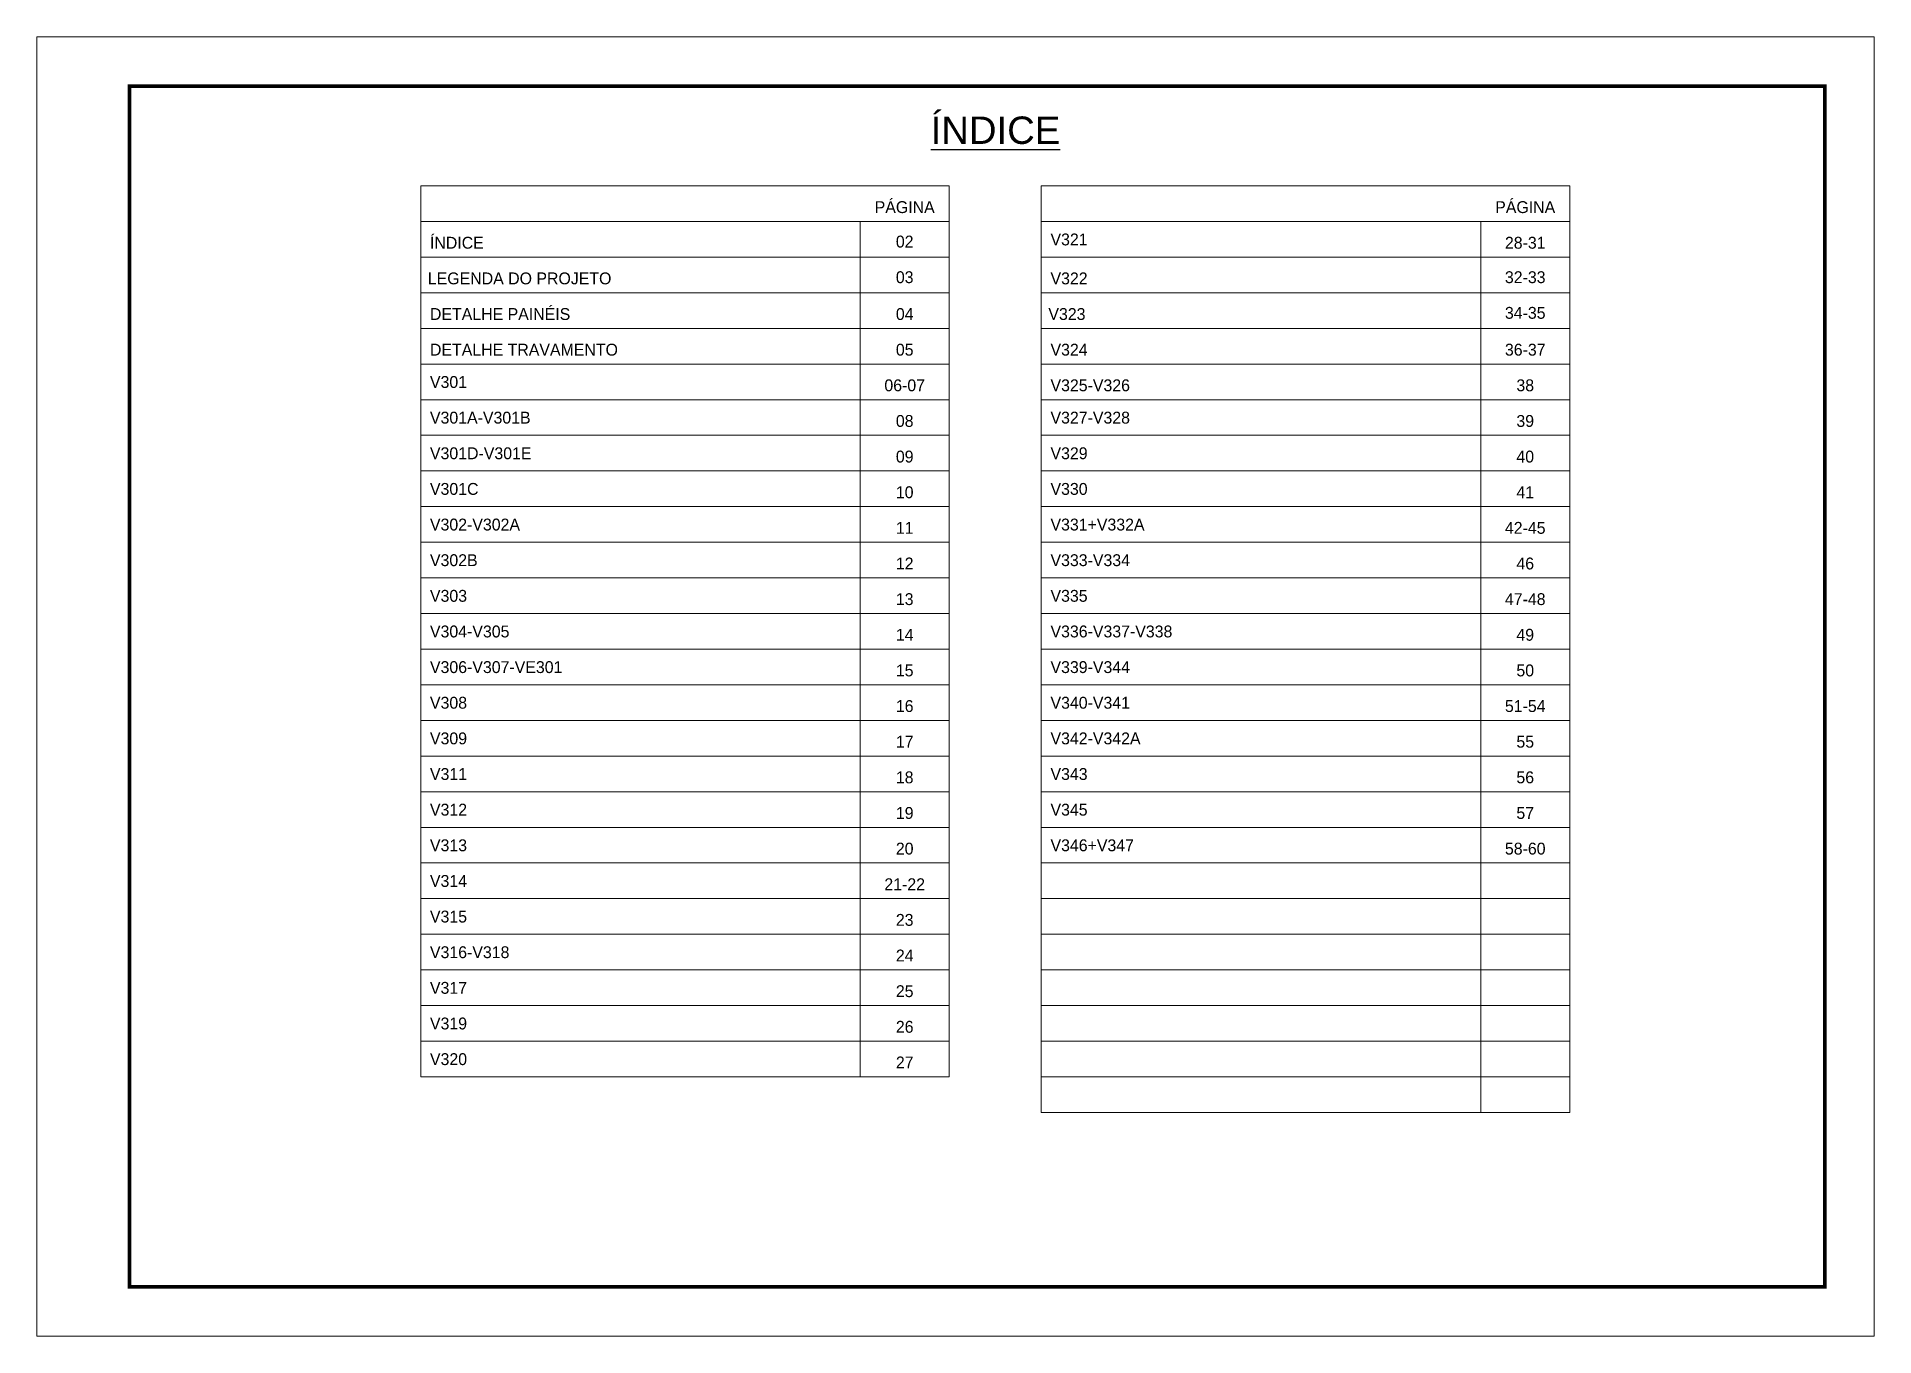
# Model space of a CAD drawing. Extents: x -3394 to 16474, y -5031 to 14397.
# Drawn here: x 5857 to 7342, y 13347 to 14397 of the extents above; entities that cross this region are included whole.
import ezdxf
from ezdxf.enums import TextEntityAlignment as Align

# ---------------------------------------------------------------- set-up
doc = ezdxf.new("R2010")
doc.units = 0
doc.layers.get('0').update_dxf_attribs({"linetype": 'CONTINUOUS'})
doc.layers.add('CARIMBO', color=255, linetype='CONTINUOUS', lineweight=9)
doc.layers.add('Folhas', color=255, linetype='CONTINUOUS', lineweight=9)
doc.styles.add('ARIAL', font='arial.ttf')
doc.styles.add('Tecnologia', font='')
doc.styles.get('Tecnologia').set_extended_font_data('Forgotten Futurist')

msp = doc.modelspace()

# ---------------------------------------------------------------- texts
at = {"color": 0, "linetype": 'Continuous', "ltscale": 5, "style": 'ARIAL'}
msp.add_text('%%UÍNDICE', height=22.118, dxfattribs=at).set_placement((6632.03, 14309.98), align=Align.CENTER)
at = {"layer": 'CARIMBO', "style": 'Tecnologia'}
for s, p in [('PÁGINA', (6558.65, 14254.09)), ('PÁGINA', (7060.15, 14254.09)), ('02', (6558.65, 14226.26)), ('28-31', (7060.15, 14225.3)), ('03', (6558.65, 14197.47)), ('32-33', (7060.15, 14197.47)), ('04', (6558.65, 14167.71)), ('34-35', (7060.15, 14168.67)), ('05', (6558.65, 14138.91)), ('36-37', (7060.15, 14138.91)), ('06-07', (6558.65, 14110.11)), ('38', (7060.15, 14110.11)), ('08', (6558.65, 14081.32)), ('39', (7060.15, 14081.32)), ('09', (6558.65, 14052.52)), ('40', (7060.15, 14052.52)), ('10', (6558.65, 14023.72)), ('41', (7060.15, 14023.72)), ('11', (6558.65, 13994.93)), ('42-45', (7060.15, 13994.93)), ('12', (6558.65, 13966.13)), ('46', (7060.15, 13966.13)), ('13', (6558.65, 13937.34)), ('47-48', (7060.15, 13937.34)), ('14', (6558.65, 13908.54)), ('49', (7060.15, 13908.54)), ('15', (6558.65, 13879.74)), ('50', (7060.15, 13879.74)), ('16', (6558.65, 13850.95)), ('51-54', (7060.15, 13850.95)), ('17', (6558.65, 13822.15)), ('55', (7060.15, 13822.15)), ('18', (6558.65, 13793.35)), ('56', (7060.15, 13793.35)), ('19', (6558.65, 13764.56)), ('57', (7060.15, 13764.56)), ('20', (6558.65, 13735.76)), ('58-60', (7060.15, 13735.76)), ('21-22', (6558.65, 13706.97)), ('23', (6558.65, 13678.17)), ('24', (6558.65, 13649.37)), ('25', (6558.65, 13620.58)), ('26', (6558.65, 13591.78)), ('27', (6558.65, 13562.98))]:
    msp.add_text(s, height=9.599, dxfattribs=at).set_placement(p, align=Align.CENTER)
for s, height, p in [('ÍNDICE', 9.599, (6174.98, 14225.3)), ('V321', 9.599, (6676.48, 14227.97)), ('LEGENDA DO PROJETO', 9.5987, (6173.28, 14196.5)), ('V322', 9.599, (6676.48, 14196.5)), ('DETALHE PAINÉIS', 9.5987, (6174.98, 14167.71)), ('V323', 9.599, (6674.77, 14167.71)), ('DETALHE TRAVAMENTO', 9.5987, (6174.98, 14138.91)), ('V324', 9.599, (6676.48, 14138.91)), ('V301', 9.599, (6174.98, 14112.79)), ('V325-V326', 9.599, (6676.48, 14110.11)), ('V301A-V301B', 9.5987, (6174.98, 14083.99)), ('V327-V328', 9.599, (6676.48, 14083.99)), ('V301D-V301E', 9.5987, (6174.98, 14055.2)), ('V329', 9.599, (6676.48, 14055.2)), ('V301C', 9.599, (6174.98, 14026.4)), ('V330', 9.599, (6676.48, 14026.4)), ('V302-V302A', 9.599, (6174.98, 13997.6)), ('V331+V332A', 9.599, (6676.48, 13997.6)), ('V302B', 9.599, (6174.98, 13968.81)), ('V333-V334', 9.599, (6676.48, 13968.81)), ('V303', 9.599, (6174.98, 13940.01)), ('V335', 9.599, (6676.48, 13940.01)), ('V304-V305', 9.599, (6174.98, 13911.22)), ('V336-V337-V338', 9.5987, (6676.48, 13911.22)), ('V306-V307-VE301', 9.5987, (6174.98, 13882.42)), ('V339-V344', 9.599, (6676.48, 13882.42)), ('V308', 9.599, (6174.98, 13853.62)), ('V340-V341', 9.599, (6676.48, 13853.62)), ('V309', 9.599, (6174.98, 13824.83)), ('V342-V342A', 9.599, (6676.48, 13824.83)), ('V311', 9.599, (6174.98, 13796.03)), ('V343', 9.599, (6676.48, 13796.03)), ('V312', 9.599, (6174.98, 13767.23)), ('V345', 9.599, (6676.48, 13767.23)), ('V313', 9.599, (6174.98, 13738.44)), ('V346+V347', 9.599, (6676.48, 13738.44)), ('V314', 9.599, (6174.98, 13709.64)), ('V315', 9.599, (6174.98, 13680.85)), ('V316-V318', 9.599, (6174.98, 13652.05)), ('V317', 9.599, (6174.98, 13623.25)), ('V319', 9.599, (6174.98, 13594.46)), ('V320', 9.599, (6174.98, 13565.66))]:
    msp.add_text(s, height=height, dxfattribs=at).set_placement(p)

# ---------------------------------------------------------------- linework, layer by layer
at = {"layer": 'CARIMBO'}
for p, q in [((6167.48, 14276.08), (6594.56, 14276.08)), ((6167.48, 14276.08), (6594.56, 14276.08)), ((6167.48, 14276.08), (6167.48, 13556.18)), ((6594.56, 14276.08), (6594.56, 13556.18)), ((6668.98, 14276.08), (7096.06, 14276.08)), ((6668.98, 14276.08), (7096.06, 14276.08)), ((6668.98, 14276.08), (6668.98, 13527.38)), ((7096.06, 14276.08), (7096.06, 13527.38)), ((6167.48, 14247.29), (6594.56, 14247.29)), ((6167.48, 14247.29), (6594.56, 14247.29)), ((6167.48, 14247.29), (6594.56, 14247.29)), ((6522.74, 14247.29), (6522.74, 13556.18)), ((6668.98, 14247.29), (7096.06, 14247.29)), ((6668.98, 14247.29), (7096.06, 14247.29)), ((6668.98, 14247.29), (7096.06, 14247.29)), ((7024.24, 14247.29), (7024.24, 13527.38)), ((6167.48, 14218.49), (6594.56, 14218.49)), ((6668.98, 14218.49), (7096.06, 14218.49)), ((6167.48, 14189.69), (6594.56, 14189.69)), ((6668.98, 14189.69), (7096.06, 14189.69)), ((6167.48, 14160.9), (6594.56, 14160.9)), ((6668.98, 14160.9), (7096.06, 14160.9)), ((6167.48, 14132.1), (6594.56, 14132.1)), ((6668.98, 14132.1), (7096.06, 14132.1)), ((6167.48, 14103.31), (6594.56, 14103.31)), ((6668.98, 14103.31), (7096.06, 14103.31)), ((6167.48, 14074.51), (6594.56, 14074.51)), ((6668.98, 14074.51), (7096.06, 14074.51)), ((6167.48, 14045.71), (6594.56, 14045.71)), ((6668.98, 14045.71), (7096.06, 14045.71)), ((6167.48, 14016.92), (6594.56, 14016.92)), ((6668.98, 14016.92), (7096.06, 14016.92)), ((6167.48, 13988.12), (6594.56, 13988.12)), ((6668.98, 13988.12), (7096.06, 13988.12)), ((6167.48, 13959.32), (6594.56, 13959.32)), ((6668.98, 13959.32), (7096.06, 13959.32)), ((6167.48, 13930.53), (6594.56, 13930.53)), ((6668.98, 13930.53), (7096.06, 13930.53)), ((6167.48, 13901.73), (6594.56, 13901.73)), ((6668.98, 13901.73), (7096.06, 13901.73)), ((6167.48, 13872.94), (6594.56, 13872.94)), ((6668.98, 13872.94), (7096.06, 13872.94)), ((6167.48, 13844.14), (6594.56, 13844.14)), ((6668.98, 13844.14), (7096.06, 13844.14)), ((6167.48, 13815.34), (6594.56, 13815.34)), ((6668.98, 13815.34), (7096.06, 13815.34)), ((6167.48, 13786.55), (6594.56, 13786.55)), ((6668.98, 13786.55), (7096.06, 13786.55)), ((6167.48, 13757.75), (6594.56, 13757.75)), ((6668.98, 13757.75), (7096.06, 13757.75)), ((6167.48, 13728.96), (6594.56, 13728.96)), ((6668.98, 13728.96), (7096.06, 13728.96)), ((6167.48, 13700.16), (6594.56, 13700.16)), ((6668.98, 13700.16), (7096.06, 13700.16)), ((6167.48, 13671.36), (6594.56, 13671.36)), ((6668.98, 13671.36), (7096.06, 13671.36)), ((6167.48, 13642.57), (6594.56, 13642.57)), ((6668.98, 13642.57), (7096.06, 13642.57)), ((6167.48, 13613.77), (6594.56, 13613.77)), ((6668.98, 13613.77), (7096.06, 13613.77)), ((6167.48, 13584.97), (6594.56, 13584.97)), ((6668.98, 13584.97), (7096.06, 13584.97)), ((6167.48, 13556.18), (6594.56, 13556.18)), ((6668.98, 13556.18), (7096.06, 13556.18)), ((6668.98, 13527.38), (7096.06, 13527.38))]:
    msp.add_line(p, q, dxfattribs=at)
at = {"layer": 'Folhas'}
msp.add_lwpolyline([(5857.21, 13346.55), (7342.21, 13346.55), (7342.21, 14396.55), (5857.21, 14396.55)], close=True, dxfattribs=at)
at = {"layer": 'Folhas', "color": 30, "const_width": 3}
msp.add_lwpolyline([(5932.21, 13386.55), (7302.21, 13386.55), (7302.21, 14356.55), (5932.21, 14356.55)], close=True, dxfattribs=at)

msp.set_redraw_order([(e.dxf.handle, doc.entitydb.next_handle()) for e in msp.query("TEXT MTEXT ATTDEF DIMENSION ARC_DIMENSION")])  # texts and dimensions are drawn at this point

doc.saveas('drawing.dxf')
